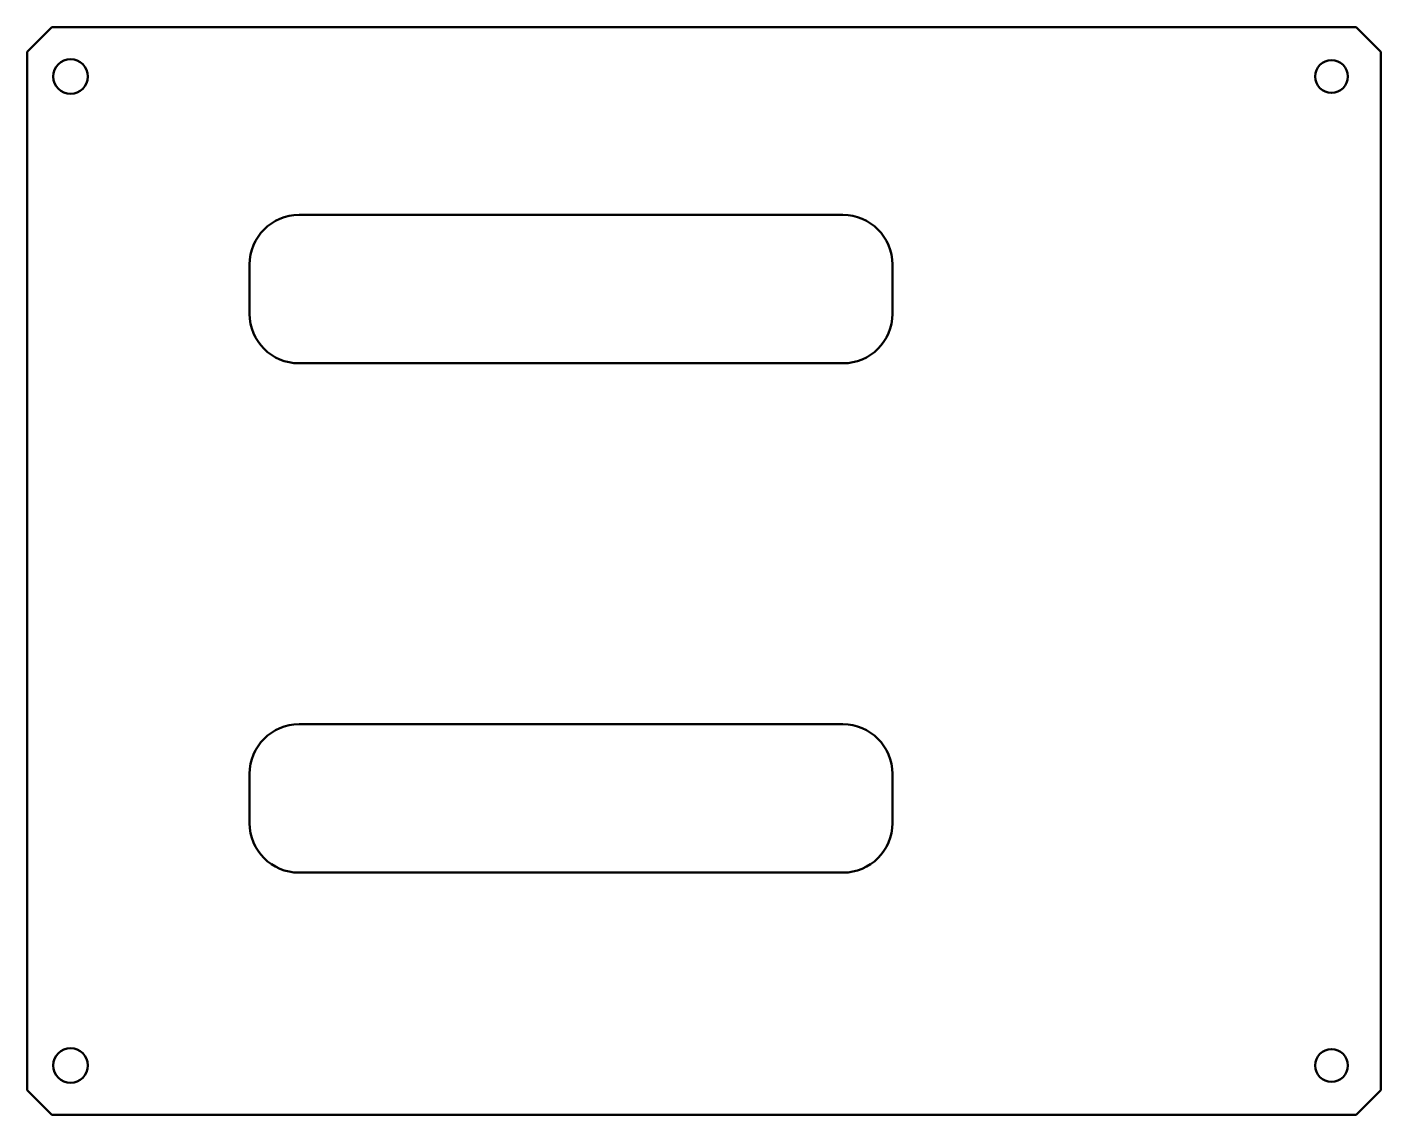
# Model space of a CAD drawing. Header units: inches. Extents: x 17901 to 26602, y 9673 to 14036.
# Drawn here: x 19680.2 to 19954, y 13815.6 to 14035.6 of the extents above; entities that cross this region are included whole.
import ezdxf

# ---------------------------------------------------------------- set-up
doc = ezdxf.new("R2010")
doc.units = ezdxf.units.IN
doc.header["$MEASUREMENT"] = 0
doc.layers.add('粗实线', color=7, linetype='Continuous', lineweight=50)

msp = doc.modelspace()

# ---------------------------------------------------------------- linework, layer by layer
at = {"layer": '粗实线', "ltscale": 0.176777}
for p, q in [((19685.19, 14035.56), (19680.19, 14030.56)), ((19953.99, 14030.56), (19948.99, 14035.56)), ((19680.19, 13820.56), (19685.19, 13815.56)), ((19948.99, 13815.56), (19953.99, 13820.56))]:
    msp.add_line(p, q, dxfattribs=at)
at = {"layer": '粗实线'}
for p, q in [((19948.99, 14035.56), (19685.19, 14035.56)), ((19680.19, 13820.56), (19680.19, 14030.56)), ((19953.99, 13820.56), (19953.99, 14030.56)), ((19845.19, 13997.56), (19735.19, 13997.56)), ((19735.19, 13967.56), (19845.19, 13967.56)), ((19845.19, 13894.56), (19735.19, 13894.56)), ((19735.19, 13864.56), (19845.19, 13864.56)), ((19685.19, 13815.56), (19948.99, 13815.56))]:
    msp.add_line(p, q, dxfattribs=at)
at = {"layer": '粗实线', "ltscale": 0.25}
for p, q in [((19725.19, 13977.56), (19725.19, 13987.56)), ((19855.19, 13987.56), (19855.19, 13977.56)), ((19725.19, 13874.56), (19725.19, 13884.56)), ((19855.19, 13884.56), (19855.19, 13874.56))]:
    msp.add_line(p, q, dxfattribs=at)
at = {"layer": '粗实线'}
for centre, radius in [((19688.99, 14025.56), 3.5), ((19943.99, 14025.56), 3.3), ((19688.99, 13825.56), 3.5), ((19943.99, 13825.56), 3.3)]:
    msp.add_circle(centre, radius, dxfattribs=at)
for centre, start, end in [((19735.19, 13987.56), 90, 180), ((19845.19, 13987.56), 360, 90), ((19735.19, 13977.56), 180, 270), ((19845.19, 13977.56), 270, 0), ((19735.19, 13884.56), 90, 180), ((19845.19, 13884.56), 360, 90), ((19735.19, 13874.56), 180, 270), ((19845.19, 13874.56), 270, 0)]:
    msp.add_arc(centre, 10, start, end, dxfattribs=at)

doc.saveas('drawing.dxf')
